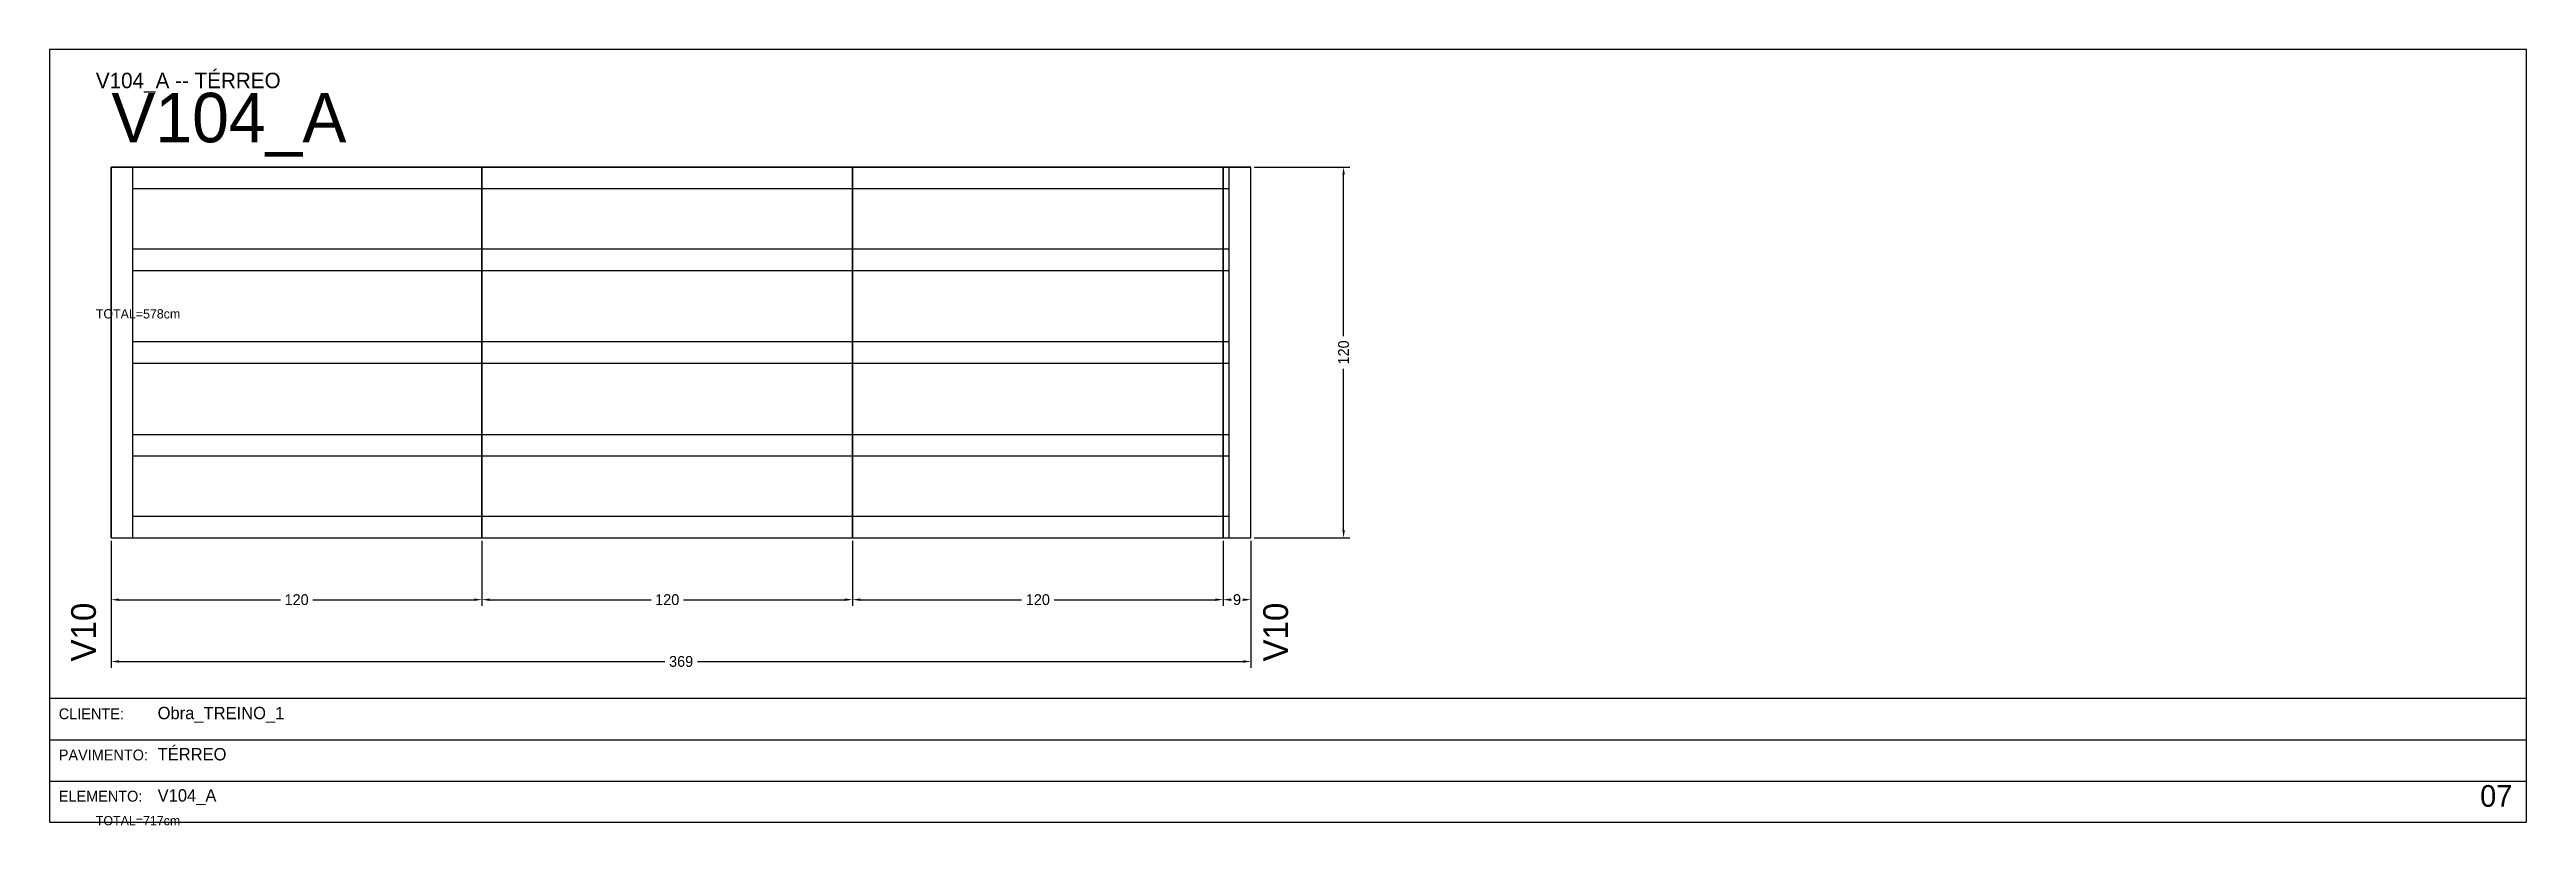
# Model space of a CAD drawing. Header units: metres. Extents: x 0 to 3268, y -4496 to 124.
# Drawn here: x 1644 to 2446, y -541 to -290 of the extents above; entities that cross this region are included whole.
import ezdxf

# ---------------------------------------------------------------- set-up
doc = ezdxf.new("R2010")
doc.units = ezdxf.units.M
for name, color, linetype in [('5', 5, 'Continuous'), ('BORDA_CELULA', 9, 'Continuous'), ('CARIMBO', 9, 'Continuous'), ('COTA', 241, 'Continuous'), ('NOMENCLATURA', 7, 'Continuous'), ('Painéis', 200, 'Continuous'), ('SARR_2.2x7', 40, 'Continuous')]:
    doc.layers.add(name, color=color, linetype=linetype)
doc.dimstyles.new('COTA', dxfattribs={"dimtxt": 3.5, "dimasz": 2.5, "dimexe": 2, "dimexo": 1, "dimgap": 0.9, "dimtad": 1, "dimdec": 0, "dimrnd": 1, "dimcen": 2.5, "dimclrd": 4, "dimclre": 4, "dimclrt": 4, "dimazin": 3, "dimtfac": 1, "dimtmove": 0, "dimatfit": 3})

msp = doc.modelspace()

# ---------------------------------------------------------------- texts
at = {"layer": '5'}
for p in [(1659, -488), (2045, -488)]:
    msp.add_text('V10', height=8, rotation=90, dxfattribs=at).set_placement(p)
at = {"layer": 'CARIMBO', "color": 9}
for s, p in [('CLIENTE:', (1647, -506.67)), ('PAVIMENTO:', (1647, -520)), ('ELEMENTO:', (1647, -533.33))]:
    msp.add_text(s, height=3.5, dxfattribs=at).set_placement(p)
at = {"layer": 'CARIMBO', "color": 2}
for s, p in [('Obra_TREINO_1', (1679, -506.67)), ('TÉRREO', (1679, -520)), ('V104_A', (1679, -533.33))]:
    msp.add_text(s, height=4, dxfattribs=at).set_placement(p)
at = {"layer": 'CARIMBO', "color": 3}
msp.add_text('07', height=7, dxfattribs=at).set_placement((2431, -535))
at = {"layer": 'COTA'}
for s, p in [('TOTAL=578cm', (1659, -377)), ('TOTAL=717cm', (1659, -541))]:
    msp.add_text(s, height=3, dxfattribs=at).set_placement(p)
at = {"layer": 'NOMENCLATURA'}
for s, height, p in [('V104_A -- TÉRREO', 5, (1659, -302.5)), ('V104_A', 16, (1664, -320))]:
    msp.add_text(s, height=height, dxfattribs=at).set_placement(p)

# ---------------------------------------------------------------- blocks, each defined once
blk = doc.blocks.new('_CLOSEDFILLED')
at = {"color": 0, "linetype": 'BYBLOCK'}
blk.add_solid([(-1, 0.16), (0, 0), (-1, -0.16)], dxfattribs=at)
blk = doc.blocks.new('*D51')
at = {"color": 4}
for p, q in [((1664, -449), (1664, -470)), ((1784, -449), (1784, -470)), ((1666.5, -468), (1718.75, -468)), ((1729.25, -468), (1781.5, -468))]:
    blk.add_line(p, q, dxfattribs=at)
at = {"layer": 'Defpoints'}
for p in [(1664, -448), (1784, -448), (1664, -468)]:
    blk.add_point(p, dxfattribs=at)
at = {"layer": 'COTA', "color": 4, "xscale": 2.5, "yscale": 2.5, "rotation": 180}
blk.add_blockref('_CLOSEDFILLED', (1664, -468), dxfattribs=at)
at = {"layer": 'COTA', "color": 4, "xscale": 2.5, "yscale": 2.5}
blk.add_blockref('_CLOSEDFILLED', (1784, -468), dxfattribs=at)
at = {"layer": 'COTA', "color": 4, "insert": (1724, -468), "char_height": 3.5, "attachment_point": 5}
blk.add_mtext('120', dxfattribs=at)
blk = doc.blocks.new('*D52')
at = {"color": 4}
for p, q in [((1784, -449), (1784, -470)), ((1904, -449), (1904, -470)), ((1786.5, -468), (1838.75, -468)), ((1849.25, -468), (1901.5, -468))]:
    blk.add_line(p, q, dxfattribs=at)
at = {"layer": 'Defpoints'}
for p in [(1784, -448), (1904, -448), (1784, -468)]:
    blk.add_point(p, dxfattribs=at)
at = {"layer": 'COTA', "color": 4, "xscale": 2.5, "yscale": 2.5, "rotation": 180}
blk.add_blockref('_CLOSEDFILLED', (1784, -468), dxfattribs=at)
at = {"layer": 'COTA', "color": 4, "xscale": 2.5, "yscale": 2.5}
blk.add_blockref('_CLOSEDFILLED', (1904, -468), dxfattribs=at)
at = {"layer": 'COTA', "color": 4, "insert": (1844, -468), "char_height": 3.5, "attachment_point": 5}
blk.add_mtext('120', dxfattribs=at)
blk = doc.blocks.new('*D53')
at = {"color": 4}
for p, q in [((1904, -449), (1904, -470)), ((2024, -449), (2024, -470)), ((1906.5, -468), (1958.75, -468)), ((1969.25, -468), (2021.5, -468))]:
    blk.add_line(p, q, dxfattribs=at)
at = {"layer": 'Defpoints'}
for p in [(1904, -448), (2024, -448), (1904, -468)]:
    blk.add_point(p, dxfattribs=at)
at = {"layer": 'COTA', "color": 4, "xscale": 2.5, "yscale": 2.5, "rotation": 180}
blk.add_blockref('_CLOSEDFILLED', (1904, -468), dxfattribs=at)
at = {"layer": 'COTA', "color": 4, "xscale": 2.5, "yscale": 2.5}
blk.add_blockref('_CLOSEDFILLED', (2024, -468), dxfattribs=at)
at = {"layer": 'COTA', "color": 4, "insert": (1964, -468), "char_height": 3.5, "attachment_point": 5}
blk.add_mtext('120', dxfattribs=at)
blk = doc.blocks.new('*D54')
at = {"color": 4}
for p, q in [((2024, -449), (2024, -470)), ((2033, -449), (2033, -470)), ((2026.5, -468), (2026.75, -468)), ((2030.25, -468), (2030.5, -468))]:
    blk.add_line(p, q, dxfattribs=at)
at = {"layer": 'Defpoints'}
for p in [(2024, -448), (2033, -448), (2024, -468)]:
    blk.add_point(p, dxfattribs=at)
at = {"layer": 'COTA', "color": 4, "xscale": 2.5, "yscale": 2.5, "rotation": 180}
blk.add_blockref('_CLOSEDFILLED', (2024, -468), dxfattribs=at)
at = {"layer": 'COTA', "color": 4, "xscale": 2.5, "yscale": 2.5}
blk.add_blockref('_CLOSEDFILLED', (2033, -468), dxfattribs=at)
at = {"layer": 'COTA', "color": 4, "insert": (2028.5, -468), "char_height": 3.5, "attachment_point": 5}
blk.add_mtext('9', dxfattribs=at)
blk = doc.blocks.new('*D55')
at = {"color": 4}
for p, q in [((1664, -449), (1664, -490)), ((2033, -449), (2033, -490)), ((1666.5, -488), (1843.25, -488)), ((1853.75, -488), (2030.5, -488))]:
    blk.add_line(p, q, dxfattribs=at)
at = {"layer": 'Defpoints'}
for p in [(1664, -448), (2033, -448), (1664, -488)]:
    blk.add_point(p, dxfattribs=at)
at = {"layer": 'COTA', "color": 4, "xscale": 2.5, "yscale": 2.5, "rotation": 180}
blk.add_blockref('_CLOSEDFILLED', (1664, -488), dxfattribs=at)
at = {"layer": 'COTA', "color": 4, "xscale": 2.5, "yscale": 2.5}
blk.add_blockref('_CLOSEDFILLED', (2033, -488), dxfattribs=at)
at = {"layer": 'COTA', "color": 4, "insert": (1848.5, -488), "char_height": 3.5, "attachment_point": 5}
blk.add_mtext('369', dxfattribs=at)
blk = doc.blocks.new('*D56')
at = {"color": 4}
for p, q in [((2034, -328), (2065, -328)), ((2063, -382.75), (2063, -330.5)), ((2063, -445.5), (2063, -393.25)), ((2034, -448), (2065, -448))]:
    blk.add_line(p, q, dxfattribs=at)
at = {"layer": 'Defpoints'}
for p in [(2033, -328), (2033, -448), (2063, -448)]:
    blk.add_point(p, dxfattribs=at)
at = {"layer": 'COTA', "color": 4, "xscale": 2.5, "yscale": 2.5}
for p, rotation in [((2063, -328), 90), ((2063, -448), 270)]:
    blk.add_blockref('_CLOSEDFILLED', p, dxfattribs=dict(at, rotation=rotation))
at = {"layer": 'COTA', "color": 4, "insert": (2063, -388), "char_height": 3.5, "attachment_point": 5, "rotation": 90}
blk.add_mtext('120', dxfattribs=at)
blk = doc.blocks.new('*D57')
at = {"color": 4}
for p, q in [((2034, -328), (2065, -328)), ((2063, -382.75), (2063, -330.5)), ((2063, -445.5), (2063, -393.25)), ((2034, -448), (2065, -448))]:
    blk.add_line(p, q, dxfattribs=at)
at = {"layer": 'Defpoints'}
for p in [(2033, -328), (2033, -448), (2063, -448)]:
    blk.add_point(p, dxfattribs=at)
at = {"layer": 'COTA', "color": 4, "xscale": 2.5, "yscale": 2.5}
for p, rotation in [((2063, -328), 90), ((2063, -448), 270)]:
    blk.add_blockref('_CLOSEDFILLED', p, dxfattribs=dict(at, rotation=rotation))
at = {"layer": 'COTA', "color": 4, "insert": (2063, -388), "char_height": 3.5, "attachment_point": 5, "rotation": 90}
blk.add_mtext('120', dxfattribs=at)
blk = doc.blocks.new('*D58')
at = {"color": 4}
for p, q in [((2034, -328), (2065, -328)), ((2063, -382.75), (2063, -330.5)), ((2063, -445.5), (2063, -393.25)), ((2034, -448), (2065, -448))]:
    blk.add_line(p, q, dxfattribs=at)
at = {"layer": 'Defpoints'}
for p in [(2033, -328), (2033, -448), (2063, -448)]:
    blk.add_point(p, dxfattribs=at)
at = {"layer": 'COTA', "color": 4, "xscale": 2.5, "yscale": 2.5}
for p, rotation in [((2063, -328), 90), ((2063, -448), 270)]:
    blk.add_blockref('_CLOSEDFILLED', p, dxfattribs=dict(at, rotation=rotation))
at = {"layer": 'COTA', "color": 4, "insert": (2063, -388), "char_height": 3.5, "attachment_point": 5, "rotation": 90}
blk.add_mtext('120', dxfattribs=at)
blk = doc.blocks.new('*D59')
at = {"color": 4}
for p, q in [((2034, -328), (2065, -328)), ((2063, -382.75), (2063, -330.5)), ((2063, -445.5), (2063, -393.25)), ((2034, -448), (2065, -448))]:
    blk.add_line(p, q, dxfattribs=at)
at = {"layer": 'Defpoints'}
for p in [(2033, -328), (2033, -448), (2063, -448)]:
    blk.add_point(p, dxfattribs=at)
at = {"layer": 'COTA', "color": 4, "xscale": 2.5, "yscale": 2.5}
for p, rotation in [((2063, -328), 90), ((2063, -448), 270)]:
    blk.add_blockref('_CLOSEDFILLED', p, dxfattribs=dict(at, rotation=rotation))
at = {"layer": 'COTA', "color": 4, "insert": (2063, -388), "char_height": 3.5, "attachment_point": 5, "rotation": 90}
blk.add_mtext('120', dxfattribs=at)

# ---------------------------------------------------------------- dimensions: what is measured, and where the dimension line sits
at = {"layer": 'COTA'}
for picture in ['*D56', '*D57', '*D58', '*D59']:
    dim = msp.add_linear_dim(base=(2063, -448), p1=(2033, -448), p2=(2033, -328), angle=90, dimstyle='COTA', dxfattribs=at)
    dim.commit()
    dim.dimension.update_dxf_attribs({"geometry": picture, "text_midpoint": (2063, -388)})
for base, p1, p2, picture, middle in [((1664, -468), (1664, -448), (1784, -448), '*D51', (1724, -468)), ((1664, -488), (1664, -448), (2033, -448), '*D55', (1848.5, -488)), ((1784, -468), (1784, -448), (1904, -448), '*D52', (1844, -468)), ((1904, -468), (1904, -448), (2024, -448), '*D53', (1964, -468)), ((2024, -468), (2024, -448), (2033, -448), '*D54', (2028.5, -468))]:
    dim = msp.add_linear_dim(base=base, p1=p1, p2=p2, dimstyle='COTA', dxfattribs=at)
    dim.commit()
    dim.dimension.update_dxf_attribs({"geometry": picture, "text_midpoint": middle})

# ---------------------------------------------------------------- linework, layer by layer
at = {"layer": 'BORDA_CELULA'}
for points in [[(1644, -540), (2446, -540), (2446, -290), (1644, -290)], [(1644, -540), (2446, -540), (2446, -500), (1644, -500)]]:
    msp.add_lwpolyline(points, close=True, dxfattribs=at)
at = {"layer": 'CARIMBO'}
for p, q in [((1644, -513.33), (2446, -513.33)), ((1644, -526.67), (2446, -526.67)), ((1644, -540), (2446, -540))]:
    msp.add_line(p, q, dxfattribs=at)
at = {"layer": 'Painéis'}
for points in [[(1664, -448), (1664, -328)], [(1664, -328), (1784, -328)], [(1664, -448), (1784, -448), (1784, -328), (1664, -328), (1664, -448)], [(1784, -448), (1784, -328)], [(1784, -328), (1904, -328)], [(1784, -448), (1904, -448), (1904, -328), (1784, -328), (1784, -448)], [(1904, -448), (1904, -328)], [(1904, -328), (2024, -328)], [(1904, -448), (2024, -448), (2024, -328), (1904, -328), (1904, -448)], [(2024, -448), (2024, -328)], [(2024, -328), (2033, -328)], [(2024, -448), (2033, -448), (2033, -328), (2024, -328), (2024, -448)], [(2033, -448), (2033, -328)], [(1664, -448), (1784, -448)], [(1784, -448), (1904, -448)], [(1904, -448), (2024, -448)], [(2024, -448), (2033, -448)]]:
    msp.add_lwpolyline(points, dxfattribs=at)
at = {"layer": 'SARR_2.2x7'}
for points in [[(1671, -448), (1671, -328)], [(2026, -448), (2026, -328)], [(1671, -335), (1784, -335)], [(1784, -335), (1904, -335)], [(1904, -335), (2024, -335)], [(2024, -335), (2026, -335)], [(1671, -354.5), (1784, -354.5)], [(1784, -354.5), (1904, -354.5)], [(1904, -354.5), (2024, -354.5)], [(2024, -354.5), (2026, -354.5)], [(1671, -361.5), (1784, -361.5)], [(1784, -361.5), (1904, -361.5)], [(1904, -361.5), (2024, -361.5)], [(2024, -361.5), (2026, -361.5)], [(1671, -384.5), (1784, -384.5)], [(1784, -384.5), (1904, -384.5)], [(1904, -384.5), (2024, -384.5)], [(2024, -384.5), (2026, -384.5)], [(1671, -391.5), (1784, -391.5)], [(1784, -391.5), (1904, -391.5)], [(1904, -391.5), (2024, -391.5)], [(2024, -391.5), (2026, -391.5)], [(1671, -414.5), (1784, -414.5)], [(1784, -414.5), (1904, -414.5)], [(1904, -414.5), (2024, -414.5)], [(2024, -414.5), (2026, -414.5)], [(1671, -421.5), (1784, -421.5)], [(1784, -421.5), (1904, -421.5)], [(1904, -421.5), (2024, -421.5)], [(2024, -421.5), (2026, -421.5)], [(1671, -441), (1784, -441)], [(1784, -441), (1904, -441)], [(1904, -441), (2024, -441)], [(2024, -441), (2026, -441)]]:
    msp.add_lwpolyline(points, dxfattribs=at)

msp.set_redraw_order([(e.dxf.handle, doc.entitydb.next_handle()) for e in msp.query("TEXT MTEXT ATTDEF DIMENSION ARC_DIMENSION")])  # texts and dimensions are drawn at this point

doc.saveas('drawing.dxf')
